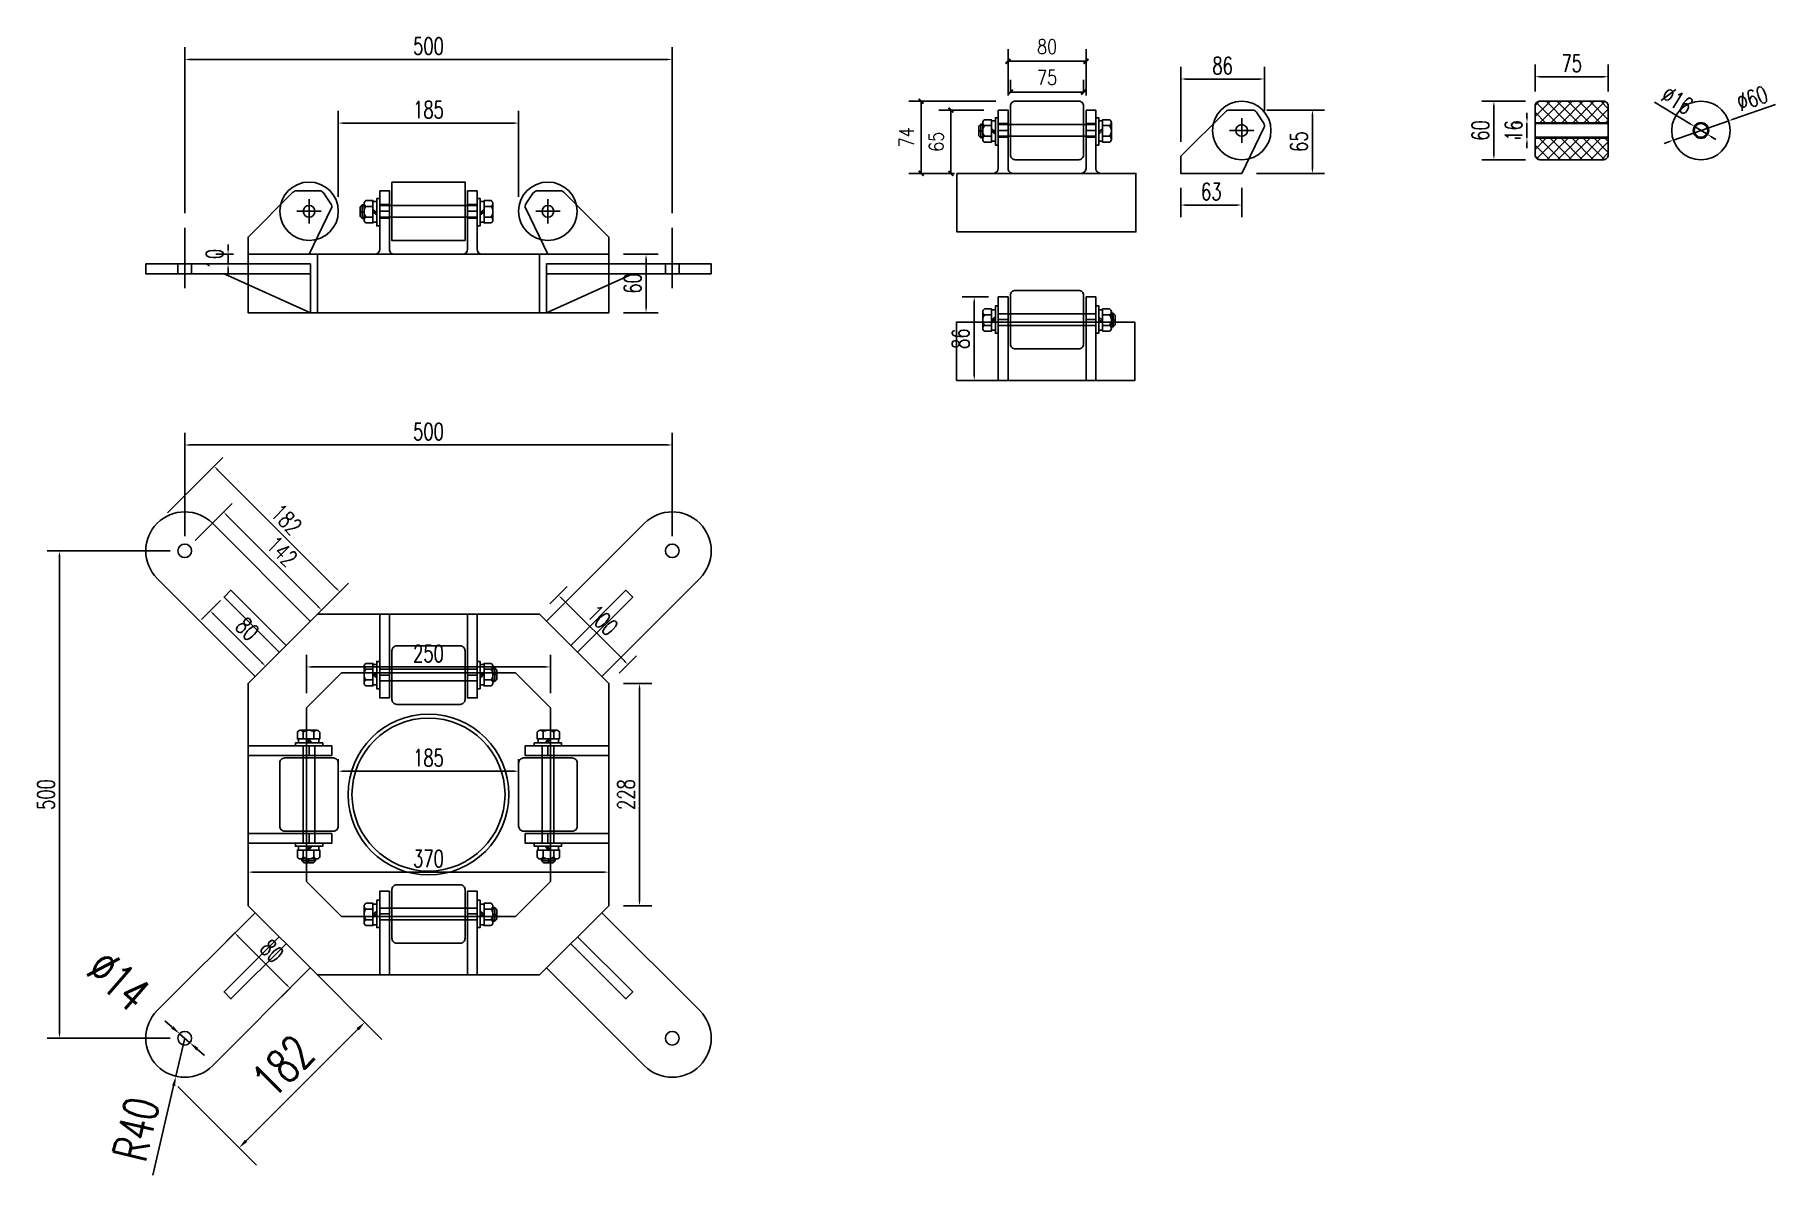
# Model space of a CAD drawing. Header units: millimetres. Extents: x -1442555 to -1309205, y 1400164 to 1531173.
# Drawn here: x -1310995 to -1309205, y 1410194 to 1411363 of the extents above; entities that cross this region are included whole.
import ezdxf

# ---------------------------------------------------------------- set-up
doc = ezdxf.new("R2010")
doc.units = ezdxf.units.MM
doc.header["$LTSCALE"] = 10
doc.linetypes.add('ACAD_ISO03W100', pattern=[30, 12, -18])
doc.layers.get('0').update_dxf_attribs({"linetype": 'CONTINUOUS'})
doc.layers.get('DEFPOINTS').update_dxf_attribs({"linetype": 'CONTINUOUS'})
for name, color, linetype in [('00-HATCH(填充)', 250, 'CONTINUOUS'), ('DOTE', 1, 'CONTINUOUS'), ('PUB_DIM', 3, 'CONTINUOUS'), ('W-ancillary measures附属措施', 1, 'CONTINUOUS'), ('W-MOUNTING固定方式', 5, 'CONTINUOUS')]:
    doc.layers.add(name, color=color, linetype=linetype)
doc.styles.add('DIM_FONT', font='SIMPLEX.shx', dxfattribs={"width": 0.8})
doc.styles.add('STANDARD_T3', font='simplex.shx', dxfattribs={"width": 0.7, "bigfont": 'gbcbig.shx'})
doc.dimstyles.new('DIMN5', dxfattribs={"dimscale": 0.05, "dimtxt": 300, "dimasz": 100, "dimexe": 250, "dimexo": 300, "dimgap": 150, "dimtad": 1, "dimdec": 0, "dimzin": 0, "dimdsep": 46, "dimtxsty": 'DIM_FONT', "dimblk": 'ARCHTICK', "dimcen": 0.09, "dimclrt": 7, "dimazin": 0, "dimtfac": 1, "dimtdec": 0, "dimtix": 1, "dimtmove": 0, "dimatfit": 3, "dimldrblk": 'ARCHTICK', "dimfxl": 1, "dimtolj": 1, "dimtzin": 0, "dimarcsym": 0})
doc.dimstyles.new('W&&10', dxfattribs={"dimtxt": 35, "dimasz": 10, "dimexe": 25, "dimexo": 30, "dimgap": 10, "dimtad": 1, "dimdec": 0, "dimzin": 0, "dimdsep": 46, "dimtxsty": 'STANDARD_T3', "dimcen": 0.09, "dimclrd": 1, "dimclre": 1, "dimclrt": 7, "dimazin": 2, "dimtfac": 1, "dimtdec": 0, "dimtix": 1, "dimtmove": 2, "dimatfit": 3, "dimfxl": 100, "dimtolj": 1, "dimtzin": 0, "dimarcsym": 0})
doc.dimstyles.new('W&&5', dxfattribs={"dimtxt": 17.5, "dimasz": 5, "dimexe": 12.5, "dimexo": 15, "dimgap": 5, "dimtad": 1, "dimdec": 0, "dimzin": 0, "dimdsep": 46, "dimtxsty": 'STANDARD_T3', "dimcen": 0.09, "dimclrd": 1, "dimclre": 1, "dimclrt": 7, "dimazin": 2, "dimtfac": 1, "dimtdec": 0, "dimtix": 1, "dimtmove": 2, "dimatfit": 3, "dimfxl": 100, "dimtolj": 1, "dimtzin": 0, "dimarcsym": 0})

msp = doc.modelspace()

# ---------------------------------------------------------------- blocks, each defined once
blk = doc.blocks.new('_ARCHTICK')
at = {"color": 0, "linetype": 'ByBlock', "const_width": 0.4}
blk.add_lwpolyline([(-0.5, -0.5), (0.5, 0.5)], dxfattribs=at)
blk = doc.blocks.new('*D472')
at = {"layer": 'DEFPOINTS', "color": 0, "transparency": 16777216}
for p in [(-1310054.9, 1411286.1), (-1310006.3, 1411286.1), (-1310036.1, 1411221.1)]:
    blk.add_point(p, dxfattribs=at)
at = {"layer": 'PUB_DIM', "color": 0, "lineweight": -2, "transparency": 16777216}
for p, q in [((-1310021.3, 1411286.1), (-1310067.4, 1411286.1)), ((-1310054.9, 1411221.1), (-1310054.9, 1411286.1)), ((-1310051.1, 1411221.1), (-1310067.4, 1411221.1))]:
    blk.add_line(p, q, dxfattribs=at)
at = {"layer": 'PUB_DIM', "color": 0, "lineweight": -2, "transparency": 16777216, "xscale": 5, "yscale": 5, "zscale": 5}
for p, rotation in [((-1310054.9, 1411286.1), 90), ((-1310054.9, 1411221.1), 270)]:
    blk.add_blockref('_ARCHTICK', p, dxfattribs=dict(at, rotation=rotation))
at = {"layer": 'PUB_DIM', "color": 7, "transparency": 16777216, "insert": (-1310069.9, 1411253.6), "char_height": 15, "attachment_point": 5, "rotation": 90, "style": 'DIM_FONT'}
blk.add_mtext('\\A1;65', dxfattribs=at)
blk = doc.blocks.new('*D461')
at = {"layer": 'DEFPOINTS', "color": 0, "transparency": 16777216}
for p in [(-1310085.5, 1411295.1), (-1309993.8, 1411295.1), (-1310036.1, 1411221.1)]:
    blk.add_point(p, dxfattribs=at)
at = {"layer": 'PUB_DIM', "color": 0, "lineweight": -2, "transparency": 16777216}
for p, q in [((-1310008.8, 1411295.1), (-1310098, 1411295.1)), ((-1310085.5, 1411221.1), (-1310085.5, 1411295.1)), ((-1310051.1, 1411221.1), (-1310098, 1411221.1))]:
    blk.add_line(p, q, dxfattribs=at)
at = {"layer": 'PUB_DIM', "color": 0, "lineweight": -2, "transparency": 16777216, "xscale": 5, "yscale": 5, "zscale": 5}
for p, rotation in [((-1310085.5, 1411295.1), 90), ((-1310085.5, 1411221.1), 270)]:
    blk.add_blockref('_ARCHTICK', p, dxfattribs=dict(at, rotation=rotation))
at = {"layer": 'PUB_DIM', "color": 7, "transparency": 16777216, "insert": (-1310100.5, 1411258.1), "char_height": 15, "attachment_point": 5, "rotation": 90, "style": 'DIM_FONT'}
blk.add_mtext('\\A1;74', dxfattribs=at)
blk = doc.blocks.new('*D462')
at = {"layer": 'DEFPOINTS', "color": 0, "transparency": 16777216}
for p in [(-1309916.3, 1411336.1), (-1309996.3, 1411286.1), (-1309916.3, 1411286.1)]:
    blk.add_point(p, dxfattribs=at)
at = {"layer": 'PUB_DIM', "color": 0, "lineweight": -2, "transparency": 16777216}
for p, q in [((-1309996.3, 1411301.1), (-1309996.3, 1411348.6)), ((-1309996.3, 1411336.1), (-1309916.3, 1411336.1)), ((-1309916.3, 1411301.1), (-1309916.3, 1411348.6))]:
    blk.add_line(p, q, dxfattribs=at)
at = {"layer": 'PUB_DIM', "color": 0, "lineweight": -2, "transparency": 16777216, "xscale": 5, "yscale": 5, "zscale": 5, "rotation": 180}
blk.add_blockref('_ARCHTICK', (-1309996.3, 1411336.1), dxfattribs=at)
at = {"layer": 'PUB_DIM', "color": 0, "lineweight": -2, "transparency": 16777216, "xscale": 5, "yscale": 5, "zscale": 5}
blk.add_blockref('_ARCHTICK', (-1309916.3, 1411336.1), dxfattribs=at)
at = {"layer": 'PUB_DIM', "color": 7, "transparency": 16777216, "insert": (-1309956.3, 1411351.1), "char_height": 15, "attachment_point": 5, "style": 'DIM_FONT'}
blk.add_mtext('\\A1;80', dxfattribs=at)
blk = doc.blocks.new('*D463')
at = {"layer": 'DEFPOINTS', "color": 0, "transparency": 16777216}
for p in [(-1310340.8, 1410942.5), (-1310840.8, 1410833.9), (-1310340.8, 1410833.9)]:
    blk.add_point(p, dxfattribs=at)
at = {"layer": 'PUB_DIM', "color": 1, "lineweight": -2, "transparency": 16777216}
for p, q in [((-1310840.8, 1410848.9), (-1310840.8, 1410955)), ((-1310835.8, 1410942.5), (-1310345.8, 1410942.5)), ((-1310340.8, 1410848.9), (-1310340.8, 1410955))]:
    blk.add_line(p, q, dxfattribs=at)
at = {"layer": 'PUB_DIM', "color": 1, "transparency": 16777216}
for points in [[(-1310835.8, 1410943.3), (-1310835.8, 1410941.6), (-1310840.8, 1410942.5)], [(-1310345.8, 1410943.3), (-1310345.8, 1410941.6), (-1310340.8, 1410942.5)]]:
    blk.add_solid(points, dxfattribs=at)
at = {"layer": 'PUB_DIM', "color": 7, "transparency": 16777216, "insert": (-1310590.8, 1410956.2), "char_height": 17.5, "attachment_point": 5, "style": 'STANDARD_T3'}
blk.add_mtext('\\A1;500', dxfattribs=at)
blk = doc.blocks.new('*D464')
at = {"layer": 'DEFPOINTS', "color": 0, "transparency": 16777216}
for p in [(-1310840.8, 1410833.9), (-1310969.3, 1410333.9), (-1310840.8, 1410333.9)]:
    blk.add_point(p, dxfattribs=at)
at = {"layer": 'PUB_DIM', "color": 1, "lineweight": -2, "transparency": 16777216}
for p, q in [((-1310855.8, 1410833.9), (-1310981.8, 1410833.9)), ((-1310969.3, 1410828.9), (-1310969.3, 1410338.9)), ((-1310855.8, 1410333.9), (-1310981.8, 1410333.9))]:
    blk.add_line(p, q, dxfattribs=at)
at = {"layer": 'PUB_DIM', "color": 1, "transparency": 16777216}
for points in [[(-1310970.1, 1410828.9), (-1310968.5, 1410828.9), (-1310969.3, 1410833.9)], [(-1310970.1, 1410338.9), (-1310968.5, 1410338.9), (-1310969.3, 1410333.9)]]:
    blk.add_solid(points, dxfattribs=at)
at = {"layer": 'PUB_DIM', "color": 7, "transparency": 16777216, "insert": (-1310983.1, 1410583.9), "char_height": 17.5, "attachment_point": 5, "rotation": 90, "style": 'STANDARD_T3'}
blk.add_mtext('\\A1;500', dxfattribs=at)
blk = doc.blocks.new('*D465')
at = {"layer": 'DEFPOINTS', "color": 0, "transparency": 16777216}
for p in [(-1310405.8, 1410697.9), (-1310405.8, 1410469.9), (-1310374.3, 1410469.9)]:
    blk.add_point(p, dxfattribs=at)
at = {"layer": 'PUB_DIM', "color": 1, "lineweight": -2, "transparency": 16777216}
for p, q in [((-1310390.8, 1410697.9), (-1310361.8, 1410697.9)), ((-1310374.3, 1410692.9), (-1310374.3, 1410474.9)), ((-1310390.8, 1410469.9), (-1310361.8, 1410469.9))]:
    blk.add_line(p, q, dxfattribs=at)
at = {"layer": 'PUB_DIM', "color": 1, "transparency": 16777216}
for points in [[(-1310375.2, 1410692.9), (-1310373.5, 1410692.9), (-1310374.3, 1410697.9)], [(-1310375.2, 1410474.9), (-1310373.5, 1410474.9), (-1310374.3, 1410469.9)]]:
    blk.add_solid(points, dxfattribs=at)
at = {"layer": 'PUB_DIM', "color": 7, "transparency": 16777216, "insert": (-1310388.1, 1410583.9), "char_height": 17.5, "attachment_point": 5, "rotation": 90, "style": 'STANDARD_T3'}
blk.add_mtext('\\A1;228', dxfattribs=at)
blk = doc.blocks.new('*D466')
at = {"layer": 'DEFPOINTS', "color": 0, "transparency": 16777216}
for p in [(-1310457.4, 1410788.3), (-1310476.8, 1410768.9), (-1310405.8, 1410697.9)]:
    blk.add_point(p, dxfattribs=at)
at = {"layer": 'PUB_DIM', "color": 1, "lineweight": -2, "transparency": 16777216}
for p, q in [((-1310466.2, 1410779.5), (-1310448.5, 1410797.2)), ((-1310389.9, 1410720.9), (-1310453.8, 1410784.8)), ((-1310395.2, 1410708.5), (-1310377.5, 1410726.2))]:
    blk.add_line(p, q, dxfattribs=at)
at = {"layer": 'PUB_DIM', "color": 1, "transparency": 16777216}
for points in [[(-1310453.3, 1410785.4), (-1310454.4, 1410784.2), (-1310457.4, 1410788.3)], [(-1310389.3, 1410721.5), (-1310390.5, 1410720.3), (-1310386.4, 1410717.3)]]:
    blk.add_solid(points, dxfattribs=at)
at = {"layer": 'PUB_DIM', "color": 7, "transparency": 16777216, "insert": (-1310412.2, 1410762.6), "char_height": 17.5, "attachment_point": 5, "rotation": 315, "style": 'STANDARD_T3'}
blk.add_mtext('\\A1;100', dxfattribs=at)
blk = doc.blocks.new('*D467')
at = {"layer": 'DEFPOINTS', "color": 0, "transparency": 16777216}
for p in [(-1310740.3, 1410434.4), (-1310656.2, 1410350.3), (-1310869.1, 1410305.6)]:
    blk.add_point(p, dxfattribs=at)
at = {"layer": 'PUB_DIM', "color": 1, "lineweight": -2, "transparency": 16777216}
for p, q in [((-1310719.1, 1410413.2), (-1310638.5, 1410332.6)), ((-1310777.9, 1410228.6), (-1310663.3, 1410343.2)), ((-1310847.9, 1410284.4), (-1310767.3, 1410203.8))]:
    blk.add_line(p, q, dxfattribs=at)
at = {"layer": 'PUB_DIM', "color": 1, "transparency": 16777216}
for points in [[(-1310664.5, 1410344.4), (-1310662.1, 1410342), (-1310656.2, 1410350.3)], [(-1310779.1, 1410229.8), (-1310776.8, 1410227.4), (-1310785, 1410221.5)]]:
    blk.add_solid(points, dxfattribs=at)
at = {"layer": 'PUB_DIM', "color": 7, "transparency": 16777216, "insert": (-1310740.1, 1410305.3), "char_height": 35, "attachment_point": 5, "rotation": 45, "style": 'STANDARD_T3'}
blk.add_mtext('\\A1;182', dxfattribs=at)
blk = doc.blocks.new('*D468')
at = {"layer": 'DEFPOINTS', "color": 0, "transparency": 16777216}
for p in [(-1310840.8, 1410333.9), (-1310849.9, 1410294.9)]:
    blk.add_point(p, dxfattribs=at)
at = {"layer": 'PUB_DIM', "color": 1, "lineweight": -2, "transparency": 16777216}
for p, q in [((-1310840.8, 1410333.9), (-1310849.9, 1410294.9)), ((-1310873.6, 1410193.5), (-1310852.2, 1410285.2))]:
    blk.add_line(p, q, dxfattribs=at)
at = {"layer": 'PUB_DIM', "color": 1, "transparency": 16777216}
blk.add_solid([(-1310853.8, 1410285.6), (-1310850.6, 1410284.8), (-1310849.9, 1410294.9)], dxfattribs=at)
at = {"layer": 'PUB_DIM', "color": 7, "transparency": 16777216, "insert": (-1310890.8, 1410240.7), "char_height": 35, "attachment_point": 5, "rotation": 76.8662, "style": 'STANDARD_T3'}
blk.add_mtext('\\A1;R40', dxfattribs=at)
blk = doc.blocks.new('*D469')
at = {"layer": 'DEFPOINTS', "color": 0, "transparency": 16777216}
for p in [(-1310846.1, 1410338.5), (-1310835.5, 1410329.3)]:
    blk.add_point(p, dxfattribs=at)
at = {"layer": 'PUB_DIM', "color": 1, "lineweight": -2, "transparency": 16777216}
for p, q in [((-1310853.6, 1410345.1), (-1310861.2, 1410351.7)), ((-1310835.5, 1410329.3), (-1310846.1, 1410338.5)), ((-1310828, 1410322.7), (-1310820.5, 1410316.1))]:
    blk.add_line(p, q, dxfattribs=at)
at = {"layer": 'PUB_DIM', "color": 1, "transparency": 16777216}
for points in [[(-1310852.5, 1410346.3), (-1310854.7, 1410343.8), (-1310846.1, 1410338.5)], [(-1310826.9, 1410324), (-1310829.1, 1410321.5), (-1310835.5, 1410329.3)]]:
    blk.add_solid(points, dxfattribs=at)
at = {"layer": 'PUB_DIM', "color": 7, "transparency": 16777216, "insert": (-1310908.6, 1410393.1), "char_height": 35, "attachment_point": 5, "rotation": 318.8779, "style": 'STANDARD_T3'}
blk.add_mtext('\\A1;∅14', dxfattribs=at)
blk = doc.blocks.new('*D470')
at = {"color": 1, "lineweight": -2, "transparency": 16777216}
for p, q in [((-1310683.3, 1411197.2), (-1310683.3, 1411285.2)), ((-1310498.3, 1411197.2), (-1310498.3, 1411285.2)), ((-1310678.3, 1411272.7), (-1310503.3, 1411272.7))]:
    blk.add_line(p, q, dxfattribs=at)
at = {"color": 1, "transparency": 16777216}
for points in [[(-1310678.3, 1411273.5), (-1310678.3, 1411271.8), (-1310683.3, 1411272.7)], [(-1310503.3, 1411273.5), (-1310503.3, 1411271.8), (-1310498.3, 1411272.7)]]:
    blk.add_solid(points, dxfattribs=at)
at = {"layer": 'DEFPOINTS', "color": 0, "transparency": 16777216}
for p in [(-1310498.3, 1411272.7), (-1310683.3, 1411182.2), (-1310498.3, 1411182.2)]:
    blk.add_point(p, dxfattribs=at)
at = {"color": 7, "transparency": 16777216, "insert": (-1310590.8, 1411286.4), "char_height": 17.5, "attachment_point": 5, "style": 'STANDARD_T3'}
blk.add_mtext('\\A1;185', dxfattribs=at)
blk = doc.blocks.new('*D473')
at = {"layer": 'DEFPOINTS', "color": 0, "transparency": 16777216}
for p in [(-1310869.1, 1410862.2), (-1310681.9, 1410791.9), (-1310740.3, 1410733.4)]:
    blk.add_point(p, dxfattribs=at)
at = {"layer": 'PUB_DIM', "color": 1, "lineweight": -2, "transparency": 16777216}
for p, q in [((-1310858.5, 1410872.8), (-1310801.8, 1410929.5)), ((-1310807.1, 1410917.1), (-1310685.4, 1410795.4)), ((-1310729.7, 1410744), (-1310673, 1410800.7))]:
    blk.add_line(p, q, dxfattribs=at)
at = {"layer": 'PUB_DIM', "color": 1, "transparency": 16777216}
for points in [[(-1310806.5, 1410917.7), (-1310807.7, 1410916.5), (-1310810.6, 1410920.6)], [(-1310684.8, 1410796), (-1310686, 1410794.8), (-1310681.9, 1410791.9)]]:
    blk.add_solid(points, dxfattribs=at)
at = {"layer": 'PUB_DIM', "color": 7, "transparency": 16777216, "insert": (-1310736.5, 1410866), "char_height": 17.5, "attachment_point": 5, "rotation": 315, "style": 'STANDARD_T3'}
blk.add_mtext('\\A1;182', dxfattribs=at)
blk = doc.blocks.new('*D474')
at = {"layer": 'DEFPOINTS', "color": 0, "transparency": 16777216}
for p in [(-1310840.8, 1410833.9), (-1310700.5, 1410773.2), (-1310740.3, 1410733.4)]:
    blk.add_point(p, dxfattribs=at)
at = {"layer": 'PUB_DIM', "color": 1, "lineweight": -2, "transparency": 16777216}
for p, q in [((-1310830.2, 1410844.5), (-1310792.2, 1410882.5)), ((-1310797.5, 1410870.1), (-1310704.1, 1410776.7)), ((-1310729.7, 1410744), (-1310691.7, 1410782))]:
    blk.add_line(p, q, dxfattribs=at)
at = {"layer": 'PUB_DIM', "color": 1, "transparency": 16777216}
for points in [[(-1310796.9, 1410870.7), (-1310798.1, 1410869.6), (-1310801, 1410873.7)], [(-1310703.5, 1410777.3), (-1310704.7, 1410776.1), (-1310700.5, 1410773.2)]]:
    blk.add_solid(points, dxfattribs=at)
at = {"layer": 'PUB_DIM', "color": 7, "transparency": 16777216, "insert": (-1310741.1, 1410833.2), "char_height": 17.5, "attachment_point": 5, "rotation": 315, "style": 'STANDARD_T3'}
blk.add_mtext('\\A1;142', dxfattribs=at)
blk = doc.blocks.new('*D471')
at = {"layer": 'DEFPOINTS', "color": 0, "transparency": 16777216}
for p in [(-1310793.4, 1410793.5), (-1310736.8, 1410736.9), (-1310758.1, 1410715.6)]:
    blk.add_point(p, dxfattribs=at)
at = {"layer": 'PUB_DIM', "color": 1, "lineweight": -2, "transparency": 16777216}
for p, q in [((-1310804, 1410782.9), (-1310823.5, 1410763.4)), ((-1310811.1, 1410768.7), (-1310761.6, 1410719.2)), ((-1310747.4, 1410726.3), (-1310766.9, 1410706.8))]:
    blk.add_line(p, q, dxfattribs=at)
at = {"layer": 'PUB_DIM', "color": 1, "transparency": 16777216}
for points in [[(-1310810.5, 1410769.3), (-1310811.7, 1410768.1), (-1310814.6, 1410772.2)], [(-1310761, 1410719.8), (-1310762.2, 1410718.6), (-1310758.1, 1410715.6)]]:
    blk.add_solid(points, dxfattribs=at)
at = {"layer": 'PUB_DIM', "color": 7, "transparency": 16777216, "insert": (-1310776.6, 1410753.7), "char_height": 17.5, "attachment_point": 5, "rotation": 315, "style": 'STANDARD_T3'}
blk.add_mtext('\\A1;80', dxfattribs=at)
blk = doc.blocks.new('*D475')
at = {"color": 1, "lineweight": -2, "transparency": 16777216}
for p, q in [((-1310840.8, 1411180.4), (-1310840.8, 1411350.4)), ((-1310835.8, 1411337.9), (-1310345.8, 1411337.9)), ((-1310340.8, 1411180.4), (-1310340.8, 1411350.4))]:
    blk.add_line(p, q, dxfattribs=at)
at = {"color": 1, "transparency": 16777216}
for points in [[(-1310835.8, 1411338.8), (-1310835.8, 1411337.1), (-1310840.8, 1411337.9)], [(-1310345.8, 1411338.8), (-1310345.8, 1411337.1), (-1310340.8, 1411337.9)]]:
    blk.add_solid(points, dxfattribs=at)
at = {"layer": 'DEFPOINTS', "color": 0, "transparency": 16777216}
for p in [(-1310340.8, 1411337.9), (-1310840.8, 1411165.4), (-1310340.8, 1411165.4)]:
    blk.add_point(p, dxfattribs=at)
at = {"color": 7, "transparency": 16777216, "insert": (-1310590.8, 1411351.7), "char_height": 17.5, "attachment_point": 5, "style": 'STANDARD_T3'}
blk.add_mtext('\\A1;500', dxfattribs=at)
blk = doc.blocks.new('*D476')
at = {"layer": 'DEFPOINTS', "color": 0, "transparency": 16777216}
for p in [(-1310498.3, 1410607.8), (-1310683.3, 1410583.9), (-1310498.3, 1410583.9)]:
    blk.add_point(p, dxfattribs=at)
at = {"layer": 'PUB_DIM', "color": 1, "lineweight": -2, "transparency": 16777216}
for p, q in [((-1310683.3, 1410598.9), (-1310683.3, 1410620.3)), ((-1310498.3, 1410598.9), (-1310498.3, 1410620.3)), ((-1310678.3, 1410607.8), (-1310503.3, 1410607.8))]:
    blk.add_line(p, q, dxfattribs=at)
at = {"layer": 'PUB_DIM', "color": 1, "transparency": 16777216}
for points in [[(-1310678.3, 1410608.7), (-1310678.3, 1410607), (-1310683.3, 1410607.8)], [(-1310503.3, 1410608.7), (-1310503.3, 1410607), (-1310498.3, 1410607.8)]]:
    blk.add_solid(points, dxfattribs=at)
at = {"layer": 'PUB_DIM', "color": 7, "transparency": 16777216, "insert": (-1310590.8, 1410621.6), "char_height": 17.5, "attachment_point": 5, "style": 'STANDARD_T3'}
blk.add_mtext('\\A1;185', dxfattribs=at)
blk = doc.blocks.new('*D477')
at = {"layer": 'DEFPOINTS', "color": 0, "transparency": 16777216}
for p in [(-1310465.8, 1410714.8), (-1310715.8, 1410673), (-1310465.8, 1410673)]:
    blk.add_point(p, dxfattribs=at)
at = {"layer": 'PUB_DIM', "color": 1, "lineweight": -2, "transparency": 16777216}
for p, q in [((-1310715.8, 1410688), (-1310715.8, 1410727.3)), ((-1310465.8, 1410688), (-1310465.8, 1410727.3)), ((-1310710.8, 1410714.8), (-1310470.8, 1410714.8))]:
    blk.add_line(p, q, dxfattribs=at)
at = {"layer": 'PUB_DIM', "color": 1, "transparency": 16777216}
for points in [[(-1310710.8, 1410715.6), (-1310710.8, 1410714), (-1310715.8, 1410714.8)], [(-1310470.8, 1410715.6), (-1310470.8, 1410714), (-1310465.8, 1410714.8)]]:
    blk.add_solid(points, dxfattribs=at)
at = {"layer": 'PUB_DIM', "color": 7, "transparency": 16777216, "insert": (-1310590.8, 1410728.5), "char_height": 17.5, "attachment_point": 5, "style": 'STANDARD_T3'}
blk.add_mtext('\\A1;250', dxfattribs=at)
blk = doc.blocks.new('*D478')
at = {"layer": 'DEFPOINTS', "color": 0, "transparency": 16777216}
for p in [(-1310405.8, 1410504.3), (-1310775.8, 1410469.9), (-1310405.8, 1410469.9)]:
    blk.add_point(p, dxfattribs=at)
at = {"layer": 'PUB_DIM', "color": 1, "lineweight": -2, "transparency": 16777216}
for p, q in [((-1310775.8, 1410484.9), (-1310775.8, 1410516.8)), ((-1310405.8, 1410484.9), (-1310405.8, 1410516.8)), ((-1310770.8, 1410504.3), (-1310410.8, 1410504.3))]:
    blk.add_line(p, q, dxfattribs=at)
at = {"layer": 'PUB_DIM', "color": 1, "transparency": 16777216}
for points in [[(-1310770.8, 1410505.1), (-1310770.8, 1410503.5), (-1310775.8, 1410504.3)], [(-1310410.8, 1410505.1), (-1310410.8, 1410503.5), (-1310405.8, 1410504.3)]]:
    blk.add_solid(points, dxfattribs=at)
at = {"layer": 'PUB_DIM', "color": 7, "transparency": 16777216, "insert": (-1310590.8, 1410518.1), "char_height": 17.5, "attachment_point": 5, "style": 'STANDARD_T3'}
blk.add_mtext('\\A1;370', dxfattribs=at)
blk = doc.blocks.new('*D479')
at = {"color": 1, "lineweight": -2, "transparency": 16777216}
for p, q in [((-1309819.1, 1411206.1), (-1309819.1, 1411176.1)), ((-1309756.6, 1411206.1), (-1309756.6, 1411176.1)), ((-1309814.1, 1411188.6), (-1309761.6, 1411188.6))]:
    blk.add_line(p, q, dxfattribs=at)
at = {"color": 1, "transparency": 16777216}
for points in [[(-1309814.1, 1411189.5), (-1309814.1, 1411187.8), (-1309819.1, 1411188.6)], [(-1309761.6, 1411189.5), (-1309761.6, 1411187.8), (-1309756.6, 1411188.6)]]:
    blk.add_solid(points, dxfattribs=at)
at = {"layer": 'DEFPOINTS', "color": 0, "transparency": 16777216}
for p in [(-1309819.1, 1411221.1), (-1309756.6, 1411221.1), (-1309756.6, 1411188.6)]:
    blk.add_point(p, dxfattribs=at)
at = {"color": 7, "transparency": 16777216, "insert": (-1309787.8, 1411202.4), "char_height": 17.5, "attachment_point": 5, "style": 'STANDARD_T3'}
blk.add_mtext('\\A1;63', dxfattribs=at)
blk = doc.blocks.new('*D480')
at = {"layer": 'DEFPOINTS', "color": 0, "transparency": 16777216}
for p in [(-1309918.8, 1411304.5), (-1309993.8, 1411290.1), (-1309918.8, 1411290.1)]:
    blk.add_point(p, dxfattribs=at)
at = {"layer": 'PUB_DIM', "color": 0, "lineweight": -2, "transparency": 16777216}
for p, q in [((-1309993.8, 1411305.1), (-1309993.8, 1411317)), ((-1309918.8, 1411305.1), (-1309918.8, 1411317)), ((-1309993.8, 1411304.5), (-1309918.8, 1411304.5))]:
    blk.add_line(p, q, dxfattribs=at)
at = {"layer": 'PUB_DIM', "color": 0, "lineweight": -2, "transparency": 16777216, "xscale": 5, "yscale": 5, "zscale": 5, "rotation": 180}
blk.add_blockref('_ARCHTICK', (-1309993.8, 1411304.5), dxfattribs=at)
at = {"layer": 'PUB_DIM', "color": 0, "lineweight": -2, "transparency": 16777216, "xscale": 5, "yscale": 5, "zscale": 5}
blk.add_blockref('_ARCHTICK', (-1309918.8, 1411304.5), dxfattribs=at)
at = {"layer": 'PUB_DIM', "color": 7, "transparency": 16777216, "insert": (-1309956.3, 1411319.5), "char_height": 15, "attachment_point": 5, "style": 'DIM_FONT'}
blk.add_mtext('\\A1;75', dxfattribs=at)
blk = doc.blocks.new('*D481')
at = {"layer": 'DEFPOINTS', "color": 0, "transparency": 16777216}
for p in [(-1310768.6, 1410462.7), (-1310712, 1410406.1), (-1310732.9, 1410385.3)]:
    blk.add_point(p, dxfattribs=at)
at = {"layer": 'PUB_DIM', "color": 1, "lineweight": -2, "transparency": 16777216}
for p, q in [((-1310779.2, 1410452.1), (-1310798.3, 1410433)), ((-1310785.9, 1410438.3), (-1310736.4, 1410388.8)), ((-1310722.6, 1410395.5), (-1310741.7, 1410376.4))]:
    blk.add_line(p, q, dxfattribs=at)
at = {"layer": 'PUB_DIM', "color": 1, "transparency": 16777216}
for points in [[(-1310785.3, 1410438.9), (-1310786.5, 1410437.7), (-1310789.4, 1410441.9)], [(-1310735.8, 1410389.4), (-1310737, 1410388.2), (-1310732.9, 1410385.3)]]:
    blk.add_solid(points, dxfattribs=at)
at = {"layer": 'PUB_DIM', "color": 7, "transparency": 16777216, "insert": (-1310751.4, 1410423.3), "char_height": 17.5, "attachment_point": 5, "rotation": 315, "style": 'STANDARD_T3'}
blk.add_mtext('\\A1;80', dxfattribs=at)
blk = doc.blocks.new('*D482')
at = {"color": 1, "lineweight": -2, "transparency": 16777216}
for p, q in [((-1309455.6, 1411305.1), (-1309455.6, 1411332.8)), ((-1309450.6, 1411320.3), (-1309385.6, 1411320.3)), ((-1309380.6, 1411305.1), (-1309380.6, 1411332.8))]:
    blk.add_line(p, q, dxfattribs=at)
at = {"color": 1, "transparency": 16777216}
for points in [[(-1309450.6, 1411321.1), (-1309450.6, 1411319.4), (-1309455.6, 1411320.3)], [(-1309385.6, 1411321.1), (-1309385.6, 1411319.4), (-1309380.6, 1411320.3)]]:
    blk.add_solid(points, dxfattribs=at)
at = {"layer": 'DEFPOINTS', "color": 0, "transparency": 16777216}
for p in [(-1309380.6, 1411320.3), (-1309455.6, 1411290.1), (-1309380.6, 1411290.1)]:
    blk.add_point(p, dxfattribs=at)
at = {"color": 7, "transparency": 16777216, "insert": (-1309418.1, 1411334), "char_height": 17.5, "attachment_point": 5, "style": 'STANDARD_T3'}
blk.add_mtext('\\A1;75', dxfattribs=at)
blk = doc.blocks.new('*D483')
at = {"color": 1, "lineweight": -2, "transparency": 16777216}
for p, q in [((-1309465.6, 1411295.1), (-1309510.4, 1411295.1)), ((-1309497.9, 1411290.1), (-1309497.9, 1411240.1)), ((-1309465.6, 1411235.1), (-1309510.4, 1411235.1))]:
    blk.add_line(p, q, dxfattribs=at)
at = {"color": 1, "transparency": 16777216}
for points in [[(-1309498.8, 1411290.1), (-1309497.1, 1411290.1), (-1309497.9, 1411295.1)], [(-1309498.8, 1411240.1), (-1309497.1, 1411240.1), (-1309497.9, 1411235.1)]]:
    blk.add_solid(points, dxfattribs=at)
at = {"layer": 'DEFPOINTS', "color": 0, "transparency": 16777216}
for p in [(-1309450.6, 1411295.1), (-1309497.9, 1411235.1), (-1309450.6, 1411235.1)]:
    blk.add_point(p, dxfattribs=at)
at = {"color": 7, "transparency": 16777216, "insert": (-1309511.7, 1411265.1), "char_height": 17.5, "attachment_point": 5, "rotation": 90, "style": 'STANDARD_T3'}
blk.add_mtext('\\A1;60', dxfattribs=at)
blk = doc.blocks.new('*D484')
at = {"color": 1, "lineweight": -2, "transparency": 16777216}
for p, q in [((-1309209.1, 1411291.8), (-1309252.4, 1411276.6)), ((-1309313.8, 1411255.2), (-1309257.1, 1411275)), ((-1309318.5, 1411253.6), (-1309323.2, 1411251.9))]:
    blk.add_line(p, q, dxfattribs=at)
at = {"color": 1, "transparency": 16777216}
for points in [[(-1309252.7, 1411277.4), (-1309252.1, 1411275.9), (-1309257.1, 1411275)], [(-1309318.8, 1411254.4), (-1309318.2, 1411252.8), (-1309313.8, 1411255.2)]]:
    blk.add_solid(points, dxfattribs=at)
at = {"layer": 'DEFPOINTS', "color": 0, "transparency": 16777216}
for p in [(-1309257.1, 1411275), (-1309313.8, 1411255.2)]:
    blk.add_point(p, dxfattribs=at)
at = {"color": 7, "transparency": 16777216, "insert": (-1309232.9, 1411298), "char_height": 17.5, "attachment_point": 5, "rotation": 19.2432, "style": 'STANDARD_T3'}
blk.add_mtext('\\A1;∅60', dxfattribs=at)
blk = doc.blocks.new('*D485')
at = {"color": 1, "lineweight": -2, "transparency": 16777216}
for p, q in [((-1309333.3, 1411294.2), (-1309296.6, 1411271.9)), ((-1309278.6, 1411260.9), (-1309292.3, 1411269.3)), ((-1309274.4, 1411258.3), (-1309270.1, 1411255.7))]:
    blk.add_line(p, q, dxfattribs=at)
at = {"color": 1, "transparency": 16777216}
for points in [[(-1309296.1, 1411272.6), (-1309297, 1411271.2), (-1309292.3, 1411269.3)], [(-1309273.9, 1411259.1), (-1309274.8, 1411257.6), (-1309278.6, 1411260.9)]]:
    blk.add_solid(points, dxfattribs=at)
at = {"layer": 'DEFPOINTS', "color": 0, "transparency": 16777216}
for p in [(-1309292.3, 1411269.3), (-1309278.6, 1411260.9)]:
    blk.add_point(p, dxfattribs=at)
at = {"color": 7, "transparency": 16777216, "insert": (-1309309.9, 1411296.1), "char_height": 17.5, "attachment_point": 5, "rotation": 328.6577, "style": 'STANDARD_T3'}
blk.add_mtext('\\A1;∅16', dxfattribs=at)
blk = doc.blocks.new('*D486')
at = {"color": 1, "lineweight": -2, "transparency": 16777216}
for p, q in [((-1309464, 1411278.1), (-1309464, 1411283.1)), ((-1309470.6, 1411273.1), (-1309476.5, 1411273.1)), ((-1309464, 1411273.1), (-1309464, 1411257.1)), ((-1309470.6, 1411257.1), (-1309476.5, 1411257.1)), ((-1309464, 1411252.1), (-1309464, 1411247.1))]:
    blk.add_line(p, q, dxfattribs=at)
at = {"color": 1, "transparency": 16777216}
for points in [[(-1309464.8, 1411278.1), (-1309463.1, 1411278.1), (-1309464, 1411273.1)], [(-1309464.8, 1411252.1), (-1309463.1, 1411252.1), (-1309464, 1411257.1)]]:
    blk.add_solid(points, dxfattribs=at)
at = {"layer": 'DEFPOINTS', "color": 0, "transparency": 16777216}
for p in [(-1309455.6, 1411273.1), (-1309464, 1411257.1), (-1309455.6, 1411257.1)]:
    blk.add_point(p, dxfattribs=at)
at = {"color": 7, "transparency": 16777216, "insert": (-1309477.7, 1411265.1), "char_height": 17.5, "attachment_point": 5, "rotation": 90, "style": 'STANDARD_T3'}
blk.add_mtext('\\A1;16', dxfattribs=at)
blk = doc.blocks.new('*D487')
at = {"color": 1, "lineweight": -2, "transparency": 16777216}
for p, q in [((-1310016.3, 1411094.4), (-1310043.5, 1411094.4)), ((-1310031, 1411089.4), (-1310031, 1411013.6)), ((-1310016.3, 1411008.6), (-1310043.5, 1411008.6))]:
    blk.add_line(p, q, dxfattribs=at)
at = {"color": 1, "transparency": 16777216}
for points in [[(-1310031.8, 1411089.4), (-1310030.2, 1411089.4), (-1310031, 1411094.4)], [(-1310031.8, 1411013.6), (-1310030.2, 1411013.6), (-1310031, 1411008.6)]]:
    blk.add_solid(points, dxfattribs=at)
at = {"layer": 'DEFPOINTS', "color": 0, "transparency": 16777216}
for p in [(-1310001.3, 1411094.4), (-1310031, 1411008.6), (-1310001.3, 1411008.6)]:
    blk.add_point(p, dxfattribs=at)
at = {"color": 7, "transparency": 16777216, "insert": (-1310044.8, 1411051.5), "char_height": 17.5, "attachment_point": 5, "rotation": 90, "style": 'STANDARD_T3'}
blk.add_mtext('\\A1;86', dxfattribs=at)
blk = doc.blocks.new('*D488')
at = {"color": 1, "lineweight": -2, "transparency": 16777216}
for p, q in [((-1310390.8, 1411138.2), (-1310355.1, 1411138.2)), ((-1310367.6, 1411133.2), (-1310367.6, 1411083.2)), ((-1310390.8, 1411078.2), (-1310355.1, 1411078.2))]:
    blk.add_line(p, q, dxfattribs=at)
at = {"color": 1, "transparency": 16777216}
for points in [[(-1310368.5, 1411133.2), (-1310366.8, 1411133.2), (-1310367.6, 1411138.2)], [(-1310368.5, 1411083.2), (-1310366.8, 1411083.2), (-1310367.6, 1411078.2)]]:
    blk.add_solid(points, dxfattribs=at)
at = {"layer": 'DEFPOINTS', "color": 0, "transparency": 16777216}
for p in [(-1310405.8, 1411138.2), (-1310405.8, 1411078.2), (-1310367.6, 1411078.2)]:
    blk.add_point(p, dxfattribs=at)
at = {"color": 7, "transparency": 16777216, "insert": (-1310381.4, 1411108.2), "char_height": 17.5, "attachment_point": 5, "rotation": 90, "style": 'STANDARD_T3'}
blk.add_mtext('\\A1;60', dxfattribs=at)
blk = doc.blocks.new('*D489')
at = {"color": 1, "lineweight": -2, "transparency": 16777216}
for p, q in [((-1310790.8, 1411138.2), (-1310808.9, 1411138.2)), ((-1310796.4, 1411143.2), (-1310796.4, 1411148.2)), ((-1310796.4, 1411138.2), (-1310796.4, 1411128.2)), ((-1310790.8, 1411128.2), (-1310808.9, 1411128.2)), ((-1310796.4, 1411123.2), (-1310796.4, 1411118.2))]:
    blk.add_line(p, q, dxfattribs=at)
at = {"color": 1, "transparency": 16777216}
for points in [[(-1310797.2, 1411143.2), (-1310795.5, 1411143.2), (-1310796.4, 1411138.2)], [(-1310797.2, 1411123.2), (-1310795.5, 1411123.2), (-1310796.4, 1411128.2)]]:
    blk.add_solid(points, dxfattribs=at)
at = {"layer": 'DEFPOINTS', "color": 0, "transparency": 16777216}
for p in [(-1310775.8, 1411138.2), (-1310796.4, 1411128.2), (-1310775.8, 1411128.2)]:
    blk.add_point(p, dxfattribs=at)
at = {"color": 7, "transparency": 16777216, "insert": (-1310810.1, 1411133.2), "char_height": 17.5, "attachment_point": 5, "rotation": 90, "style": 'STANDARD_T3'}
blk.add_mtext('\\A1;10', dxfattribs=at)
blk = doc.blocks.new('*D490')
at = {"color": 1, "lineweight": -2, "transparency": 16777216}
for p, q in [((-1309730.8, 1411286.1), (-1309671.6, 1411286.1)), ((-1309684.1, 1411226.1), (-1309684.1, 1411281.1)), ((-1309741.6, 1411221.1), (-1309671.6, 1411221.1))]:
    blk.add_line(p, q, dxfattribs=at)
at = {"color": 1, "transparency": 16777216}
for points in [[(-1309684.9, 1411281.1), (-1309683.2, 1411281.1), (-1309684.1, 1411286.1)], [(-1309684.9, 1411226.1), (-1309683.2, 1411226.1), (-1309684.1, 1411221.1)]]:
    blk.add_solid(points, dxfattribs=at)
at = {"layer": 'DEFPOINTS', "color": 0, "transparency": 16777216}
for p in [(-1309745.8, 1411286.1), (-1309684.1, 1411286.1), (-1309756.6, 1411221.1)]:
    blk.add_point(p, dxfattribs=at)
at = {"color": 7, "transparency": 16777216, "insert": (-1309697.8, 1411253.6), "char_height": 17.5, "attachment_point": 5, "rotation": 90, "style": 'STANDARD_T3'}
blk.add_mtext('\\A1;65', dxfattribs=at)
blk = doc.blocks.new('*D491')
at = {"color": 1, "lineweight": -2, "transparency": 16777216}
for p, q in [((-1309819.1, 1411253.6), (-1309819.1, 1411330.4)), ((-1309814.1, 1411317.9), (-1309738.3, 1411317.9)), ((-1309733.3, 1411285.4), (-1309733.3, 1411330.4))]:
    blk.add_line(p, q, dxfattribs=at)
at = {"color": 1, "transparency": 16777216}
for points in [[(-1309814.1, 1411318.7), (-1309814.1, 1411317.1), (-1309819.1, 1411317.9)], [(-1309738.3, 1411318.7), (-1309738.3, 1411317.1), (-1309733.3, 1411317.9)]]:
    blk.add_solid(points, dxfattribs=at)
at = {"layer": 'DEFPOINTS', "color": 0, "transparency": 16777216}
for p in [(-1309733.3, 1411317.9), (-1309733.3, 1411270.4), (-1309819.1, 1411238.6)]:
    blk.add_point(p, dxfattribs=at)
at = {"color": 7, "transparency": 16777216, "insert": (-1309776.2, 1411331.6), "char_height": 17.5, "attachment_point": 5, "style": 'STANDARD_T3'}
blk.add_mtext('\\A1;86', dxfattribs=at)

# ---------------------------------------------------------------- dimensions: what is measured, and where the dimension line sits
for base, p1, p2, picture, middle in [((-1310340.8, 1411337.9), (-1310840.8, 1411165.4), (-1310340.8, 1411165.4), '*D475', (-1310590.8, 1411351.7)), ((-1309733.3, 1411317.9), (-1309819.1, 1411238.6), (-1309733.3, 1411270.4), '*D491', (-1309776.2, 1411331.6)), ((-1309380.6, 1411320.3), (-1309455.6, 1411290.1), (-1309380.6, 1411290.1), '*D482', (-1309418.1, 1411334)), ((-1310498.3, 1411272.7), (-1310683.3, 1411182.2), (-1310498.3, 1411182.2), '*D470', (-1310590.8, 1411286.4)), ((-1309756.5835527, 1411188.6391988), (-1309819.0835527, 1411221.1081098), (-1309756.5835527, 1411221.1081098), '*D479', (-1309787.8335527, 1411202.3891988))]:
    dim = msp.add_linear_dim(base=base, p1=p1, p2=p2, dimstyle='W&&5')
    dim.commit()
    dim.dimension.update_dxf_attribs({"geometry": picture, "text_midpoint": middle})
for p1, p2, picture, middle in [((-1309278.6, 1411260.9), (-1309292.3, 1411269.3), '*D485', (-1309309.9, 1411296.1)), ((-1309313.8, 1411255.2), (-1309257.1, 1411275), '*D484', (-1309232.9, 1411298))]:
    dim = msp.add_diameter_dim_2p(p1=p1, p2=p2, dimstyle='W&&5')
    dim.commit()
    dim.dimension.update_dxf_attribs({"geometry": picture, "text_midpoint": middle})
for base, p1, p2, picture, middle in [((-1309684.1, 1411286.1), (-1309756.6, 1411221.1), (-1309745.8, 1411286.1), '*D490', (-1309697.8, 1411253.6)), ((-1309497.9, 1411235.1), (-1309450.6, 1411295.1), (-1309450.6, 1411235.1), '*D483', (-1309511.7, 1411265.1)), ((-1309464, 1411257.1), (-1309455.6, 1411273.1), (-1309455.6, 1411257.1), '*D486', (-1309477.7, 1411265.1)), ((-1310796.4, 1411128.2), (-1310775.8, 1411138.2), (-1310775.8, 1411128.2), '*D489', (-1310810.1, 1411133.2)), ((-1310367.6, 1411078.2), (-1310405.8, 1411138.2), (-1310405.8, 1411078.2), '*D488', (-1310381.4, 1411108.2)), ((-1310031, 1411008.6), (-1310001.3, 1411094.4), (-1310001.3, 1411008.6), '*D487', (-1310044.8, 1411051.5))]:
    dim = msp.add_linear_dim(base=base, p1=p1, p2=p2, angle=90, dimstyle='W&&5')
    dim.commit()
    dim.dimension.update_dxf_attribs({"geometry": picture, "text_midpoint": middle})
at = {"layer": 'PUB_DIM'}
for base, p1, p2, dimstyle, picture, middle in [((-1309916.3, 1411336.1), (-1309996.3, 1411286.1), (-1309916.3, 1411286.1), 'DIMN5', '*D462', (-1309956.3, 1411351.1)), ((-1309918.8, 1411304.5), (-1309993.8, 1411290.1), (-1309918.8, 1411290.1), 'DIMN5', '*D480', (-1309956.3, 1411319.5)), ((-1310340.8, 1410942.5), (-1310840.8, 1410833.9), (-1310340.8, 1410833.9), 'W&&5', '*D463', (-1310590.8, 1410956.2)), ((-1310465.8, 1410714.8), (-1310715.8, 1410673), (-1310465.8, 1410673), 'W&&5', '*D477', (-1310590.8, 1410728.5)), ((-1310498.3, 1410607.8), (-1310683.3, 1410583.9), (-1310498.3, 1410583.9), 'W&&5', '*D476', (-1310590.8, 1410621.6)), ((-1310405.8, 1410504.3), (-1310775.8, 1410469.9), (-1310405.8, 1410469.9), 'W&&5', '*D478', (-1310590.8, 1410518.1))]:
    dim = msp.add_linear_dim(base=base, p1=p1, p2=p2, dimstyle=dimstyle, dxfattribs=at)
    dim.commit()
    dim.dimension.update_dxf_attribs({"geometry": picture, "text_midpoint": middle})
for base, p1, p2, dimstyle, picture, middle in [((-1310085.5, 1411295.1), (-1310036.1, 1411221.1), (-1309993.8, 1411295.1), 'DIMN5', '*D461', (-1310100.5, 1411258.1)), ((-1310054.9, 1411286.1), (-1310036.1, 1411221.1), (-1310006.3, 1411286.1), 'DIMN5', '*D472', (-1310069.9, 1411253.6)), ((-1310969.3, 1410333.9), (-1310840.8, 1410833.9), (-1310840.8, 1410333.9), 'W&&5', '*D464', (-1310983.1, 1410583.9)), ((-1310374.3, 1410469.9), (-1310405.8, 1410697.9), (-1310405.8, 1410469.9), 'W&&5', '*D465', (-1310388.1, 1410583.9))]:
    dim = msp.add_linear_dim(base=base, p1=p1, p2=p2, angle=90, dimstyle=dimstyle, dxfattribs=at)
    dim.commit()
    dim.dimension.update_dxf_attribs({"geometry": picture, "text_midpoint": middle})
for p1, p2, distance, dimstyle, picture, middle in [((-1310869.1, 1410862.2), (-1310740.3, 1410733.4), 82.7, 'W&&5', '*D473', (-1310736.5, 1410866)), ((-1310840.8, 1410833.9), (-1310740.3, 1410733.4), 56.3, 'W&&5', '*D474', (-1310741.1, 1410833.2)), ((-1310405.8, 1410697.9), (-1310476.8, 1410768.9), -27.5, 'W&&5', '*D466', (-1310412.2, 1410762.6)), ((-1310793.4, 1410793.5), (-1310736.8, 1410736.9), -30.1, 'W&&5', '*D471', (-1310776.6, 1410753.7)), ((-1310768.6, 1410462.7), (-1310712, 1410406.1), -29.5, 'W&&5', '*D481', (-1310751.4, 1410423.3)), ((-1310869.1, 1410305.6), (-1310740.3, 1410434.4), -118.9, 'W&&10', '*D467', (-1310740.1, 1410305.3))]:
    dim = msp.add_aligned_dim(p1=p1, p2=p2, distance=distance, dimstyle=dimstyle, dxfattribs=at)
    dim.commit()
    dim.dimension.update_dxf_attribs({"geometry": picture, "text_midpoint": middle})
dim = msp.add_diameter_dim_2p(p1=(-1310835.5, 1410329.3), p2=(-1310846.1, 1410338.5), dimstyle='W&&10', dxfattribs=at)
dim.commit()
dim.dimension.update_dxf_attribs({"geometry": '*D469', "text_midpoint": (-1310908.6, 1410393.1), "dimtype": 163})
dim = msp.add_radius_dim(center=(-1310840.8, 1410333.9), mpoint=(-1310849.9, 1410294.9), dimstyle='W&&10', dxfattribs=at)
dim.commit()
dim.dimension.update_dxf_attribs({"geometry": '*D468', "text_midpoint": (-1310890.8, 1410240.7)})

# ---------------------------------------------------------------- hatches: boundary and pattern name
h = msp.add_hatch()
h.set_pattern_fill('ANSI37', color=256, scale=5)
h.set_pattern_definition([(45, (233247.965, 265159.5705), (-5.612660076, 5.612660076), []), (135, (233247.965, 265159.5705), (-5.612660076, -5.612660076), [])])
h.paths.add_polyline_path([(-1309450.6, 1411295.1, 0.414214), (-1309455.6, 1411290.1), (-1309455.6, 1411273.1), (-1309380.6, 1411273.1), (-1309380.6, 1411290.1, 0.414214), (-1309385.6, 1411295.1)])
h.paths.add_polyline_path([(-1309455.6, 1411257.1), (-1309455.6, 1411240.1, 0.414214), (-1309450.6, 1411235.1), (-1309385.6, 1411235.1, 0.414214), (-1309380.6, 1411240.1), (-1309380.6, 1411257.1)])
h = msp.add_hatch(color=256)
h.dxf.hatch_style = 1
edge = h.paths.add_edge_path()
edge.add_arc((-1310590.8, 1410583.9), 82.5, 0, 360)
edge = h.paths.add_edge_path(flags=17)
edge.add_arc((-1310590.8, 1410583.9), 78.5, 0, 360)
edge = h.paths.add_edge_path()
edge.add_arc((-1310590.8, 1410583.9), 82.5, 0, 360)
edge = h.paths.add_edge_path(flags=17)
edge.add_arc((-1310590.8, 1410583.9), 78.5, 0, 360)

# ---------------------------------------------------------------- linework, layer by layer
for p, q in [((-1310006.3, 1411226.1), (-1310006.3, 1411286.1)), ((-1309916.3, 1411226.1), (-1309916.3, 1411286.1)), ((-1309916.3, 1411286.1), (-1309906.3, 1411286.1)), ((-1309906.3, 1411286.1), (-1309906.3, 1411226.1)), ((-1310020.3, 1411270.1), (-1310013.3, 1411270.1)), ((-1310009.3, 1411263.6), (-1310013.3, 1411266.9)), ((-1310009.3, 1411261.3), (-1310013.3, 1411264.6)), ((-1309903.3, 1411263.6), (-1309899.3, 1411266.9)), ((-1309903.3, 1411261.3), (-1309899.3, 1411264.6)), ((-1309892.3, 1411270.1), (-1309899.3, 1411270.1)), ((-1309890.3, 1411257.6), (-1309890.3, 1411271.6)), ((-1310013.3, 1411259.1), (-1310020.3, 1411259.1)), ((-1309899.3, 1411259.1), (-1309892.3, 1411259.1)), ((-1310011.3, 1411221.1), (-1309901.3, 1411221.1)), ((-1310640.8, 1411143.2), (-1310640.8, 1411203.2)), ((-1310550.8, 1411143.2), (-1310550.8, 1411203.2)), ((-1310550.8, 1411203.2), (-1310540.8, 1411203.2)), ((-1310540.8, 1411203.2), (-1310540.8, 1411143.2)), ((-1310654.8, 1411187.2), (-1310647.8, 1411187.2)), ((-1310647.8, 1411176.2), (-1310654.8, 1411176.2)), ((-1310643.8, 1411180.7), (-1310647.8, 1411184)), ((-1310643.8, 1411178.4), (-1310647.8, 1411181.7)), ((-1310537.8, 1411180.7), (-1310533.8, 1411184)), ((-1310537.8, 1411178.4), (-1310533.8, 1411181.7)), ((-1310526.8, 1411187.2), (-1310533.8, 1411187.2)), ((-1310533.8, 1411176.2), (-1310526.8, 1411176.2)), ((-1310524.8, 1411174.7), (-1310524.8, 1411188.7)), ((-1310645.8, 1411138.2), (-1310535.8, 1411138.2)), ((-1310022.3, 1411077.6), (-1310022.3, 1411063.6)), ((-1310013.3, 1411076.1), (-1310020.3, 1411076.1)), ((-1310009.3, 1411074), (-1310013.3, 1411070.6)), ((-1310009.3, 1411071.7), (-1310013.3, 1411068.3)), ((-1309903.3, 1411074), (-1309899.3, 1411070.6)), ((-1309903.3, 1411071.7), (-1309899.3, 1411068.3)), ((-1309899.3, 1411076.1), (-1309892.3, 1411076.1)), ((-1310020.3, 1411065.1), (-1310013.3, 1411065.1)), ((-1309892.3, 1411065.1), (-1309899.3, 1411065.1)), ((-1310656.8, 1410699.9), (-1310656.8, 1410713.9)), ((-1310654.8, 1410712.4), (-1310647.8, 1410712.4)), ((-1310643.8, 1410705.9), (-1310647.8, 1410709.2)), ((-1310537.8, 1410705.9), (-1310533.8, 1410709.2)), ((-1310526.8, 1410712.4), (-1310533.8, 1410712.4)), ((-1310647.8, 1410701.4), (-1310654.8, 1410701.4)), ((-1310643.8, 1410703.6), (-1310647.8, 1410706.9)), ((-1310537.8, 1410703.6), (-1310533.8, 1410706.9)), ((-1310533.8, 1410701.4), (-1310526.8, 1410701.4)), ((-1310706.8, 1410649.9), (-1310720.8, 1410649.9)), ((-1310719.3, 1410647.9), (-1310719.3, 1410640.9)), ((-1310712.8, 1410636.9), (-1310716.1, 1410640.9)), ((-1310710.5, 1410636.9), (-1310713.8, 1410640.9)), ((-1310708.3, 1410640.9), (-1310708.3, 1410647.9)), ((-1310474.8, 1410649.9), (-1310460.8, 1410649.9)), ((-1310473.3, 1410640.9), (-1310473.3, 1410647.9)), ((-1310471.2, 1410636.9), (-1310467.8, 1410640.9)), ((-1310468.9, 1410636.9), (-1310465.5, 1410640.9)), ((-1310462.3, 1410647.9), (-1310462.3, 1410640.9)), ((-1310712.8, 1410530.9), (-1310716.1, 1410526.9)), ((-1310710.5, 1410530.9), (-1310713.8, 1410526.9)), ((-1310471.2, 1410530.9), (-1310467.8, 1410526.9)), ((-1310468.9, 1410530.9), (-1310465.5, 1410526.9)), ((-1310719.3, 1410519.9), (-1310719.3, 1410526.9)), ((-1310708.3, 1410526.9), (-1310708.3, 1410519.9)), ((-1310473.3, 1410526.9), (-1310473.3, 1410519.9)), ((-1310462.3, 1410519.9), (-1310462.3, 1410526.9)), ((-1310656.8, 1410467.9), (-1310656.8, 1410453.9)), ((-1310647.8, 1410466.4), (-1310654.8, 1410466.4)), ((-1310643.8, 1410464.2), (-1310647.8, 1410460.9)), ((-1310643.8, 1410461.9), (-1310647.8, 1410458.6)), ((-1310537.8, 1410464.2), (-1310533.8, 1410460.9)), ((-1310537.8, 1410461.9), (-1310533.8, 1410458.6)), ((-1310533.8, 1410466.4), (-1310526.8, 1410466.4)), ((-1310654.8, 1410455.4), (-1310647.8, 1410455.4)), ((-1310526.8, 1410455.4), (-1310533.8, 1410455.4))]:
    msp.add_line(p, q)
at = {"color": 4}
for p, q in [((-1310022.3, 1411264.6), (-1310026.3, 1411264.6)), ((-1310022.3, 1411270.6), (-1310025.3, 1411270.6)), ((-1310025.3, 1411258.6), (-1310022.3, 1411258.6)), ((-1310656.8, 1411181.7), (-1310660.8, 1411181.7)), ((-1310656.8, 1411187.7), (-1310659.8, 1411187.7)), ((-1310659.8, 1411175.7), (-1310656.8, 1411175.7)), ((-1309887.3, 1411076.6), (-1309890.3, 1411076.6)), ((-1309890.3, 1411070.6), (-1309886.3, 1411070.6)), ((-1309890.3, 1411064.6), (-1309887.3, 1411064.6)), ((-1310524.8, 1410712.9), (-1310521.8, 1410712.9)), ((-1310524.8, 1410706.9), (-1310520.8, 1410706.9)), ((-1310521.8, 1410700.9), (-1310524.8, 1410700.9)), ((-1310719.8, 1410517.9), (-1310719.8, 1410514.9)), ((-1310713.8, 1410517.9), (-1310713.8, 1410513.9)), ((-1310707.8, 1410514.9), (-1310707.8, 1410517.9)), ((-1310473.8, 1410514.9), (-1310473.8, 1410517.9)), ((-1310467.8, 1410517.9), (-1310467.8, 1410513.9)), ((-1310461.8, 1410517.9), (-1310461.8, 1410514.9)), ((-1310521.8, 1410466.9), (-1310524.8, 1410466.9)), ((-1310524.8, 1410460.9), (-1310520.8, 1410460.9)), ((-1310524.8, 1410454.9), (-1310521.8, 1410454.9))]:
    msp.add_line(p, q, dxfattribs=at)
at = {"color": 1}
for p, q in [((-1310006.3, 1411272.1), (-1309996.3, 1411272.1)), ((-1309906.3, 1411272.1), (-1309916.3, 1411272.1)), ((-1309996.3, 1411258.1), (-1310006.3, 1411258.1)), ((-1309906.3, 1411258.1), (-1309916.3, 1411258.1)), ((-1310640.8, 1411189.2), (-1310630.8, 1411189.2)), ((-1310630.8, 1411175.2), (-1310640.8, 1411175.2)), ((-1310540.8, 1411189.2), (-1310550.8, 1411189.2)), ((-1310540.8, 1411175.2), (-1310550.8, 1411175.2))]:
    msp.add_line(p, q, dxfattribs=at)
at = {"color": 6, "linetype": 'ACAD_ISO03W100'}
for p, q in [((-1309906.3, 1411271.1), (-1310006.3, 1411271.1)), ((-1309380.6, 1411273.1), (-1309455.6, 1411273.1)), ((-1309380.6, 1411272.1), (-1309455.6, 1411272.1)), ((-1309906.3, 1411259.1), (-1310006.3, 1411259.1)), ((-1309380.6, 1411258.1), (-1309455.6, 1411258.1)), ((-1309380.6, 1411257.1), (-1309455.6, 1411257.1)), ((-1310540.8, 1411188.2), (-1310640.8, 1411188.2)), ((-1310540.8, 1411176.2), (-1310640.8, 1411176.2)), ((-1310006.3, 1411077.1), (-1309906.3, 1411077.1)), ((-1310006.3, 1411065.1), (-1309906.3, 1411065.1)), ((-1310640.8, 1410712.4), (-1310540.8, 1410712.4)), ((-1310640.8, 1410700.4), (-1310540.8, 1410700.4)), ((-1310719.3, 1410633.9), (-1310719.3, 1410533.9)), ((-1310707.3, 1410633.9), (-1310707.3, 1410533.9)), ((-1310474.3, 1410633.9), (-1310474.3, 1410533.9)), ((-1310462.3, 1410633.9), (-1310462.3, 1410533.9)), ((-1310640.8, 1410467.4), (-1310540.8, 1410467.4)), ((-1310640.8, 1410455.4), (-1310540.8, 1410455.4))]:
    msp.add_line(p, q, dxfattribs=at)
at = {"color": 2}
for p, q in [((-1310006.3, 1411265.1), (-1309996.3, 1411265.1)), ((-1309916.3, 1411265.1), (-1309906.3, 1411265.1)), ((-1310640.8, 1411182.2), (-1310630.8, 1411182.2)), ((-1310550.8, 1411182.2), (-1310540.8, 1411182.2)), ((-1309996.3, 1411071.1), (-1310006.3, 1411071.1)), ((-1309906.3, 1411071.1), (-1309916.3, 1411071.1)), ((-1310630.8, 1410706.4), (-1310640.8, 1410706.4)), ((-1310540.8, 1410706.4), (-1310550.8, 1410706.4)), ((-1310713.3, 1410623.9), (-1310713.3, 1410633.9)), ((-1310468.3, 1410623.9), (-1310468.3, 1410633.9)), ((-1310713.3, 1410533.9), (-1310713.3, 1410543.9)), ((-1310468.3, 1410533.9), (-1310468.3, 1410543.9)), ((-1310630.8, 1410461.4), (-1310640.8, 1410461.4)), ((-1310540.8, 1410461.4), (-1310550.8, 1410461.4))]:
    msp.add_line(p, q, dxfattribs=at)
at = {"color": 5}
for p, q in [((-1310704.8, 1411078.2), (-1310704.8, 1411138.2)), ((-1310476.8, 1411078.2), (-1310476.8, 1411138.2))]:
    msp.add_line(p, q, dxfattribs=at)
for points in [[(-1310006.3, 1411286.1), (-1309996.3, 1411286.1), (-1309996.3, 1411226.1, 0.414214), (-1309991.3, 1411221.1)], [(-1310640.8, 1411203.2), (-1310630.8, 1411203.2), (-1310630.8, 1411143.2, 0.414214), (-1310625.8, 1411138.2)]]:
    msp.add_lwpolyline(points, format="xyb")
for points in [[(-1309988.8, 1411295.1), (-1309923.8, 1411295.1, -0.414214), (-1309918.8, 1411290.1), (-1309918.8, 1411240.1, -0.414214), (-1309923.8, 1411235.1), (-1309988.8, 1411235.1, -0.414214), (-1309993.8, 1411240.1), (-1309993.8, 1411290.1, -0.414214)], [(-1309450.6, 1411295.1), (-1309385.6, 1411295.1, -0.414214), (-1309380.6, 1411290.1), (-1309380.6, 1411240.1, -0.414214), (-1309385.6, 1411235.1), (-1309450.6, 1411235.1, -0.414214), (-1309455.6, 1411240.1), (-1309455.6, 1411290.1, -0.414214)], [(-1310020.3, 1411253.1), (-1310013.3, 1411253.1), (-1310013.3, 1411254.1), (-1310009.3, 1411254.1), (-1310009.3, 1411275.1), (-1310013.3, 1411275.1), (-1310013.3, 1411254.1), (-1310013.3, 1411276.1), (-1310020.3, 1411276.1, 0.666667), (-1310020.3, 1411270.1, 0.363636), (-1310020.3, 1411259.1, 0.666667)], [(-1309892.3, 1411253.1), (-1309899.3, 1411253.1), (-1309899.3, 1411254.1), (-1309903.3, 1411254.1), (-1309903.3, 1411275.1), (-1309899.3, 1411275.1), (-1309899.3, 1411254.1), (-1309899.3, 1411276.1), (-1309892.3, 1411276.1, -0.666667), (-1309892.3, 1411270.1, -0.363636), (-1309892.3, 1411259.1, -0.666667)], [(-1310654.8, 1411170.2), (-1310647.8, 1411170.2), (-1310647.8, 1411171.2), (-1310643.8, 1411171.2), (-1310643.8, 1411192.2), (-1310647.8, 1411192.2), (-1310647.8, 1411171.2), (-1310647.8, 1411193.2), (-1310654.8, 1411193.2, 0.666667), (-1310654.8, 1411187.2, 0.363636), (-1310654.8, 1411176.2, 0.666667)], [(-1310526.8, 1411170.2), (-1310533.8, 1411170.2), (-1310533.8, 1411171.2), (-1310537.8, 1411171.2), (-1310537.8, 1411192.2), (-1310533.8, 1411192.2), (-1310533.8, 1411171.2), (-1310533.8, 1411193.2), (-1310526.8, 1411193.2, -0.666667), (-1310526.8, 1411187.2, -0.363636), (-1310526.8, 1411176.2, -0.666667)], [(-1309923.8, 1411041.1), (-1309988.8, 1411041.1, -0.414214), (-1309993.8, 1411046.1), (-1309993.8, 1411096.1, -0.414214), (-1309988.8, 1411101.1), (-1309923.8, 1411101.1, -0.414214), (-1309918.8, 1411096.1), (-1309918.8, 1411046.1, -0.414214)], [(-1310020.3, 1411082.1), (-1310013.3, 1411082.1), (-1310013.3, 1411081.1), (-1310009.3, 1411081.1), (-1310009.3, 1411060.1), (-1310013.3, 1411060.1), (-1310013.3, 1411081.1), (-1310013.3, 1411059.1), (-1310020.3, 1411059.1, -0.666667), (-1310020.3, 1411065.1, -0.363636), (-1310020.3, 1411076.1, -0.666667)], [(-1309892.3, 1411082.1), (-1309899.3, 1411082.1), (-1309899.3, 1411081.1), (-1309903.3, 1411081.1), (-1309903.3, 1411060.1), (-1309899.3, 1411060.1), (-1309899.3, 1411081.1), (-1309899.3, 1411059.1), (-1309892.3, 1411059.1, 0.666667), (-1309892.3, 1411065.1, 0.363636), (-1309892.3, 1411076.1, 0.666667)], [(-1310558.3, 1410736.4), (-1310623.3, 1410736.4, 0.414214), (-1310628.3, 1410731.4), (-1310628.3, 1410681.4, 0.414214), (-1310623.3, 1410676.4), (-1310558.3, 1410676.4, 0.414214), (-1310553.3, 1410681.4), (-1310553.3, 1410731.4, 0.414214)], [(-1310654.8, 1410695.4), (-1310647.8, 1410695.4), (-1310647.8, 1410696.4), (-1310643.8, 1410696.4), (-1310643.8, 1410717.4), (-1310647.8, 1410717.4), (-1310647.8, 1410696.4), (-1310647.8, 1410718.4), (-1310654.8, 1410718.4, 0.666667), (-1310654.8, 1410712.4, 0.363636), (-1310654.8, 1410701.4, 0.666667)], [(-1310526.8, 1410695.4), (-1310533.8, 1410695.4), (-1310533.8, 1410696.4), (-1310537.8, 1410696.4), (-1310537.8, 1410717.4), (-1310533.8, 1410717.4), (-1310533.8, 1410696.4), (-1310533.8, 1410718.4), (-1310526.8, 1410718.4, -0.666667), (-1310526.8, 1410712.4, -0.363636), (-1310526.8, 1410701.4, -0.666667)], [(-1310702.3, 1410647.9), (-1310702.3, 1410640.9), (-1310703.3, 1410640.9), (-1310703.3, 1410636.9), (-1310724.3, 1410636.9), (-1310724.3, 1410640.9), (-1310703.3, 1410640.9), (-1310725.3, 1410640.9), (-1310725.3, 1410647.9, -0.666667), (-1310719.3, 1410647.9, -0.363636), (-1310708.3, 1410647.9, -0.666667)], [(-1310479.3, 1410647.9), (-1310479.3, 1410640.9), (-1310478.3, 1410640.9), (-1310478.3, 1410636.9), (-1310457.3, 1410636.9), (-1310457.3, 1410640.9), (-1310478.3, 1410640.9), (-1310456.3, 1410640.9), (-1310456.3, 1410647.9, 0.666667), (-1310462.3, 1410647.9, 0.363636), (-1310473.3, 1410647.9, 0.666667)], [(-1310743.3, 1410551.4), (-1310743.3, 1410616.4, -0.414214), (-1310738.3, 1410621.4), (-1310688.3, 1410621.4, -0.414214), (-1310683.3, 1410616.4), (-1310683.3, 1410551.4, -0.414214), (-1310688.3, 1410546.4), (-1310738.3, 1410546.4, -0.414214)], [(-1310438.3, 1410551.4), (-1310438.3, 1410616.4, 0.414214), (-1310443.3, 1410621.4), (-1310493.3, 1410621.4, 0.414214), (-1310498.3, 1410616.4), (-1310498.3, 1410551.4, 0.414214), (-1310493.3, 1410546.4), (-1310443.3, 1410546.4, 0.414214)], [(-1310702.3, 1410519.9), (-1310702.3, 1410526.9), (-1310703.3, 1410526.9), (-1310703.3, 1410530.9), (-1310724.3, 1410530.9), (-1310724.3, 1410526.9), (-1310703.3, 1410526.9), (-1310725.3, 1410526.9), (-1310725.3, 1410519.9, 0.666667), (-1310719.3, 1410519.9, 0.363636), (-1310708.3, 1410519.9, 0.666667)], [(-1310479.3, 1410519.9), (-1310479.3, 1410526.9), (-1310478.3, 1410526.9), (-1310478.3, 1410530.9), (-1310457.3, 1410530.9), (-1310457.3, 1410526.9), (-1310478.3, 1410526.9), (-1310456.3, 1410526.9), (-1310456.3, 1410519.9, -0.666667), (-1310462.3, 1410519.9, -0.363636), (-1310473.3, 1410519.9, -0.666667)], [(-1310558.3, 1410431.4), (-1310623.3, 1410431.4, -0.414214), (-1310628.3, 1410436.4), (-1310628.3, 1410486.4, -0.414214), (-1310623.3, 1410491.4), (-1310558.3, 1410491.4, -0.414214), (-1310553.3, 1410486.4), (-1310553.3, 1410436.4, -0.414214)], [(-1310654.8, 1410472.4), (-1310647.8, 1410472.4), (-1310647.8, 1410471.4), (-1310643.8, 1410471.4), (-1310643.8, 1410450.4), (-1310647.8, 1410450.4), (-1310647.8, 1410471.4), (-1310647.8, 1410449.4), (-1310654.8, 1410449.4, -0.666667), (-1310654.8, 1410455.4, -0.363636), (-1310654.8, 1410466.4, -0.666667)], [(-1310526.8, 1410472.4), (-1310533.8, 1410472.4), (-1310533.8, 1410471.4), (-1310537.8, 1410471.4), (-1310537.8, 1410450.4), (-1310533.8, 1410450.4), (-1310533.8, 1410471.4), (-1310533.8, 1410449.4), (-1310526.8, 1410449.4, 0.666667), (-1310526.8, 1410455.4, 0.363636), (-1310526.8, 1410466.4, 0.666667)]]:
    msp.add_lwpolyline(points, format="xyb", close=True)
for points in [[(-1310026.3, 1411259.6), (-1310024.3, 1411257.6), (-1310024.3, 1411271.6), (-1310026.3, 1411269.6)], [(-1310022.3, 1411256.1), (-1310022.3, 1411259.1), (-1310022.3, 1411270.1), (-1310022.3, 1411273.1)], [(-1309890.3, 1411256.1), (-1309890.3, 1411259.1), (-1309890.3, 1411270.1), (-1309890.3, 1411273.1)], [(-1310628.3, 1411212.2), (-1310553.3, 1411212.2), (-1310553.3, 1411152.2), (-1310628.3, 1411152.2)], [(-1310048.8, 1411221.1), (-1309865.2, 1411221.1), (-1309865.2, 1411161.1), (-1310048.8, 1411161.1)], [(-1310660.8, 1411176.7), (-1310658.8, 1411174.7), (-1310658.8, 1411188.7), (-1310660.8, 1411186.7)], [(-1310656.8, 1411173.2), (-1310656.8, 1411176.2), (-1310656.8, 1411187.2), (-1310656.8, 1411190.2)], [(-1310524.8, 1411173.2), (-1310524.8, 1411176.2), (-1310524.8, 1411187.2), (-1310524.8, 1411190.2)], [(-1310006.3, 1411008.6), (-1310006.3, 1411094.4), (-1309996.3, 1411094.4), (-1309996.3, 1411008.6)], [(-1309916.3, 1411008.6), (-1309916.3, 1411094.4), (-1309906.3, 1411094.4), (-1309906.3, 1411008.6)], [(-1310049.3, 1411008.6), (-1309866.4, 1411008.6), (-1309866.4, 1411068.6), (-1310049.3, 1411068.6)], [(-1310022.3, 1411079.1), (-1310022.3, 1411076.1), (-1310022.3, 1411065.1), (-1310022.3, 1411062.1)], [(-1309890.3, 1411079.1), (-1309890.3, 1411076.1), (-1309890.3, 1411065.1), (-1309890.3, 1411062.1)], [(-1309886.3, 1411075.6), (-1309888.3, 1411077.6), (-1309888.3, 1411063.6), (-1309886.3, 1411065.6)], [(-1310704.8, 1410768.9), (-1310476.8, 1410768.9), (-1310405.8, 1410697.9), (-1310405.8, 1410469.9), (-1310476.8, 1410398.9), (-1310704.8, 1410398.9), (-1310775.8, 1410469.9), (-1310775.8, 1410697.9)], [(-1310640.8, 1410768.9), (-1310640.8, 1410683.1), (-1310630.8, 1410683.1), (-1310630.8, 1410768.9)], [(-1310550.8, 1410768.9), (-1310550.8, 1410683.1), (-1310540.8, 1410683.1), (-1310540.8, 1410768.9)], [(-1310680, 1410708.9), (-1310501.7, 1410708.9), (-1310465.8, 1410673), (-1310465.8, 1410494.7), (-1310501.7, 1410458.9), (-1310680, 1410458.9), (-1310715.8, 1410494.7), (-1310715.8, 1410673)], [(-1310656.8, 1410698.4), (-1310656.8, 1410701.4), (-1310656.8, 1410712.4), (-1310656.8, 1410715.4)], [(-1310524.8, 1410698.4), (-1310524.8, 1410701.4), (-1310524.8, 1410712.4), (-1310524.8, 1410715.4)], [(-1310520.8, 1410701.9), (-1310522.8, 1410699.9), (-1310522.8, 1410713.9), (-1310520.8, 1410711.9)], [(-1310705.3, 1410649.9), (-1310708.3, 1410649.9), (-1310719.3, 1410649.9), (-1310722.3, 1410649.9)], [(-1310476.3, 1410649.9), (-1310473.3, 1410649.9), (-1310462.3, 1410649.9), (-1310459.3, 1410649.9)], [(-1310775.8, 1410633.9), (-1310690, 1410633.9), (-1310690, 1410623.9), (-1310775.8, 1410623.9)], [(-1310405.8, 1410633.9), (-1310491.6, 1410633.9), (-1310491.6, 1410623.9), (-1310405.8, 1410623.9)], [(-1310775.8, 1410543.9), (-1310690, 1410543.9), (-1310690, 1410533.9), (-1310775.8, 1410533.9)], [(-1310405.8, 1410543.9), (-1310491.6, 1410543.9), (-1310491.6, 1410533.9), (-1310405.8, 1410533.9)], [(-1310705.3, 1410517.9), (-1310708.3, 1410517.9), (-1310719.3, 1410517.9), (-1310722.3, 1410517.9)], [(-1310708.8, 1410513.9), (-1310706.8, 1410515.9), (-1310720.8, 1410515.9), (-1310718.8, 1410513.9)], [(-1310476.3, 1410517.9), (-1310473.3, 1410517.9), (-1310462.3, 1410517.9), (-1310459.3, 1410517.9)], [(-1310472.8, 1410513.9), (-1310474.8, 1410515.9), (-1310460.8, 1410515.9), (-1310462.8, 1410513.9)], [(-1310640.8, 1410398.9), (-1310640.8, 1410484.7), (-1310630.8, 1410484.7), (-1310630.8, 1410398.9)], [(-1310550.8, 1410398.9), (-1310550.8, 1410484.7), (-1310540.8, 1410484.7), (-1310540.8, 1410398.9)], [(-1310656.8, 1410469.4), (-1310656.8, 1410466.4), (-1310656.8, 1410455.4), (-1310656.8, 1410452.4)], [(-1310524.8, 1410469.4), (-1310524.8, 1410466.4), (-1310524.8, 1410455.4), (-1310524.8, 1410452.4)], [(-1310520.8, 1410465.9), (-1310522.8, 1410467.9), (-1310522.8, 1410453.9), (-1310520.8, 1410455.9)]]:
    msp.add_lwpolyline(points, close=True)
for points in [[(-1310024.3, 1411257.6), (-1310022.3, 1411257.6), (-1310022.3, 1411271.6), (-1310024.3, 1411271.6)], [(-1310009.3, 1411278.1), (-1310009.3, 1411250.1), (-1310006.3, 1411250.1), (-1310006.3, 1411278.1), (-1310009.3, 1411278.1), (-1310009.3, 1411277.1)], [(-1309903.3, 1411278.1), (-1309903.3, 1411250.1), (-1309906.3, 1411250.1), (-1309906.3, 1411278.1), (-1309903.3, 1411278.1), (-1309903.3, 1411277.1)], [(-1310643.8, 1411195.2), (-1310643.8, 1411167.2), (-1310640.8, 1411167.2), (-1310640.8, 1411195.2), (-1310643.8, 1411195.2), (-1310643.8, 1411194.2)], [(-1310537.8, 1411195.2), (-1310537.8, 1411167.2), (-1310540.8, 1411167.2), (-1310540.8, 1411195.2), (-1310537.8, 1411195.2), (-1310537.8, 1411194.2)], [(-1310658.8, 1411174.7), (-1310656.8, 1411174.7), (-1310656.8, 1411188.7), (-1310658.8, 1411188.7)], [(-1310800.4, 1411118.2), (-1310711.9, 1411078.2), (-1310711.9, 1411118.2)], [(-1310381.2, 1411118.2), (-1310469.7, 1411078.2), (-1310469.7, 1411118.2)], [(-1310009.3, 1411057.1), (-1310009.3, 1411085.1), (-1310006.3, 1411085.1), (-1310006.3, 1411057.1), (-1310009.3, 1411057.1), (-1310009.3, 1411058.1)], [(-1309903.3, 1411057.1), (-1309903.3, 1411085.1), (-1309906.3, 1411085.1), (-1309906.3, 1411057.1), (-1309903.3, 1411057.1), (-1309903.3, 1411058.1)], [(-1309888.3, 1411077.6), (-1309890.3, 1411077.6), (-1309890.3, 1411063.6), (-1309888.3, 1411063.6)], [(-1310643.8, 1410720.4), (-1310643.8, 1410692.4), (-1310640.8, 1410692.4), (-1310640.8, 1410720.4), (-1310643.8, 1410720.4), (-1310643.8, 1410719.4)], [(-1310537.8, 1410720.4), (-1310537.8, 1410692.4), (-1310540.8, 1410692.4), (-1310540.8, 1410720.4), (-1310537.8, 1410720.4), (-1310537.8, 1410719.4)], [(-1310522.8, 1410699.9), (-1310524.8, 1410699.9), (-1310524.8, 1410713.9), (-1310522.8, 1410713.9)], [(-1310727.3, 1410636.9), (-1310699.3, 1410636.9), (-1310699.3, 1410633.9), (-1310727.3, 1410633.9), (-1310727.3, 1410636.9), (-1310726.3, 1410636.9)], [(-1310454.3, 1410636.9), (-1310482.3, 1410636.9), (-1310482.3, 1410633.9), (-1310454.3, 1410633.9), (-1310454.3, 1410636.9), (-1310455.3, 1410636.9)], [(-1310727.3, 1410530.9), (-1310699.3, 1410530.9), (-1310699.3, 1410533.9), (-1310727.3, 1410533.9), (-1310727.3, 1410530.9), (-1310726.3, 1410530.9)], [(-1310454.3, 1410530.9), (-1310482.3, 1410530.9), (-1310482.3, 1410533.9), (-1310454.3, 1410533.9), (-1310454.3, 1410530.9), (-1310455.3, 1410530.9)], [(-1310706.8, 1410515.9), (-1310706.8, 1410517.9), (-1310720.8, 1410517.9), (-1310720.8, 1410515.9)], [(-1310474.8, 1410515.9), (-1310474.8, 1410517.9), (-1310460.8, 1410517.9), (-1310460.8, 1410515.9)], [(-1310643.8, 1410447.4), (-1310643.8, 1410475.4), (-1310640.8, 1410475.4), (-1310640.8, 1410447.4), (-1310643.8, 1410447.4), (-1310643.8, 1410448.4)], [(-1310537.8, 1410447.4), (-1310537.8, 1410475.4), (-1310540.8, 1410475.4), (-1310540.8, 1410447.4), (-1310537.8, 1410447.4), (-1310537.8, 1410448.4)], [(-1310522.8, 1410467.9), (-1310524.8, 1410467.9), (-1310524.8, 1410453.9), (-1310522.8, 1410453.9)]]:
    msp.add_lwpolyline(points)
msp.add_lwpolyline([(-1310775.8, 1411138.2), (-1310405.8, 1411138.2), (-1310405.8, 1411078.2), (-1310775.8, 1411078.2)], close=True, dxfattribs=at)
at = {"lineweight": -3}
for centre in [(-1309756.6, 1411265.1), (-1309285.5, 1411265.1), (-1310713.3, 1411182.2), (-1310468.3, 1411182.2)]:
    msp.add_circle(centre, 30, dxfattribs=at)
for centre, start, end in [((-1310011.3, 1411226.1), 270, 0), ((-1309921.3, 1411226.1), 270, 0), ((-1309901.3, 1411226.1), 180, 270), ((-1310645.8, 1411143.2), 270, 0), ((-1310555.8, 1411143.2), 270, 0), ((-1310535.8, 1411143.2), 180, 270)]:
    msp.add_arc(centre, 5, start, end)
at = {"layer": '00-HATCH(填充)', "color": 0, "lineweight": -3, "ltscale": 0.5}
for p, q in [((-1309744.1, 1411265.1), (-1309769.1, 1411265.1)), ((-1309756.6, 1411277.6), (-1309756.6, 1411252.6)), ((-1310713.3, 1411194.7), (-1310713.3, 1411169.7)), ((-1310468.3, 1411194.7), (-1310468.3, 1411169.7)), ((-1310700.8, 1411182.2), (-1310725.8, 1411182.2)), ((-1310480.8, 1411182.2), (-1310455.8, 1411182.2))]:
    msp.add_line(p, q, dxfattribs=at)
at = {"layer": '00-HATCH(填充)', "color": 0, "lineweight": -3}
for points in [[(-1309756.6, 1411221.1), (-1309733.8, 1411267.8, 0.267952), (-1309734.1, 1411272.8), (-1309741.6, 1411283.9, 0.249325), (-1309745.8, 1411286.1), (-1309769.5, 1411286.1, 0.198912), (-1309773, 1411284.6), (-1309819.1, 1411238.6), (-1309819.1, 1411221.1)], [(-1310713.3, 1411138.2), (-1310690.5, 1411184.9, 0.267952), (-1310690.9, 1411189.9), (-1310698.4, 1411201, 0.249325), (-1310702.5, 1411203.2), (-1310726.3, 1411203.2, 0.198912), (-1310729.8, 1411201.7), (-1310775.8, 1411155.7), (-1310775.8, 1411138.2)], [(-1310468.3, 1411138.2), (-1310491.1, 1411184.9, -0.267952), (-1310490.8, 1411189.9), (-1310483.3, 1411201, -0.249325), (-1310479.1, 1411203.2), (-1310455.4, 1411203.2, -0.198912), (-1310451.9, 1411201.7), (-1310405.8, 1411155.7), (-1310405.8, 1411138.2)]]:
    msp.add_lwpolyline(points, format="xyb", close=True, dxfattribs=at)
for centre, radius in [((-1309756.6, 1411265.1), 6), ((-1309285.5, 1411265.1), 8), ((-1309285.5, 1411265.1), 7), ((-1310713.3, 1411182.2), 6), ((-1310468.3, 1411182.2), 6)]:
    msp.add_circle(centre, radius, dxfattribs=at)
at = {"layer": 'DOTE'}
for p, q in [((-1310840.8, 1411103.4), (-1310840.8, 1411165.4)), ((-1310340.8, 1411103.4), (-1310340.8, 1411165.4))]:
    msp.add_line(p, q, dxfattribs=at)
at = {"layer": 'W-ancillary measures附属措施'}
for radius in [82.5, 82.5, 82.5, 82.5, 78.5, 78.5, 78.5, 78.5]:
    msp.add_circle((-1310590.8, 1410583.9), radius, dxfattribs=at)
at = {"layer": 'W-MOUNTING固定方式', "color": 6}
for p, q in [((-1310847.8, 1411118.2), (-1310847.8, 1411128.2)), ((-1310833.8, 1411118.2), (-1310833.8, 1411128.2)), ((-1310347.8, 1411118.2), (-1310347.8, 1411128.2)), ((-1310333.8, 1411118.2), (-1310333.8, 1411128.2))]:
    msp.add_line(p, q, dxfattribs=at)
for points in [[(-1310711.9, 1411128.2), (-1310880.8, 1411128.2), (-1310880.8, 1411118.2), (-1310711.9, 1411118.2)], [(-1310469.7, 1411128.2), (-1310300.8, 1411128.2), (-1310300.8, 1411118.2), (-1310469.7, 1411118.2)]]:
    msp.add_lwpolyline(points, close=True, dxfattribs=at)
for points in [[(-1310768.6, 1410705.1), (-1310869.1, 1410805.6, -0.414214), (-1310869.1, 1410862.2), (-1310869.1, 1410862.2, -0.414214), (-1310812.5, 1410862.2), (-1310712, 1410761.7)], [(-1310413, 1410705.1), (-1310312.5, 1410805.6, 0.414214), (-1310312.5, 1410862.2), (-1310312.5, 1410862.2, 0.414214), (-1310369.1, 1410862.2), (-1310469.6, 1410761.7)], [(-1310768.6, 1410462.7), (-1310869.1, 1410362.2, 0.414214), (-1310869.1, 1410305.6), (-1310869.1, 1410305.6, 0.414214), (-1310812.5, 1410305.6), (-1310712, 1410406.1)], [(-1310413, 1410462.7), (-1310312.5, 1410362.2, -0.414214), (-1310312.5, 1410305.6), (-1310312.5, 1410305.6, -0.414214), (-1310369.1, 1410305.6), (-1310469.6, 1410406.1)]]:
    msp.add_lwpolyline(points, format="xyb", dxfattribs=at)
for points in [[(-1310736.8, 1410736.9), (-1310793.4, 1410793.5), (-1310800.4, 1410786.4), (-1310743.9, 1410729.9)], [(-1310444.9, 1410736.9), (-1310388.3, 1410793.5), (-1310381.2, 1410786.4), (-1310437.8, 1410729.9)], [(-1310736.8, 1410430.9), (-1310793.4, 1410374.3), (-1310800.4, 1410381.4), (-1310743.9, 1410437.9)], [(-1310444.9, 1410430.9), (-1310388.3, 1410374.3), (-1310381.2, 1410381.4), (-1310437.8, 1410437.9)]]:
    msp.add_lwpolyline(points, dxfattribs=at)
at = {"layer": 'W-MOUNTING固定方式', "color": 5}
for centre in [(-1310840.8, 1410833.9), (-1310340.8, 1410833.9), (-1310840.8, 1410333.9), (-1310340.8, 1410333.9)]:
    msp.add_circle(centre, 7, dxfattribs=at)

msp.set_redraw_order([(e.dxf.handle, doc.entitydb.next_handle()) for e in msp.query("TEXT MTEXT ATTDEF DIMENSION ARC_DIMENSION")])  # texts and dimensions are drawn at this point

doc.saveas('drawing.dxf')
